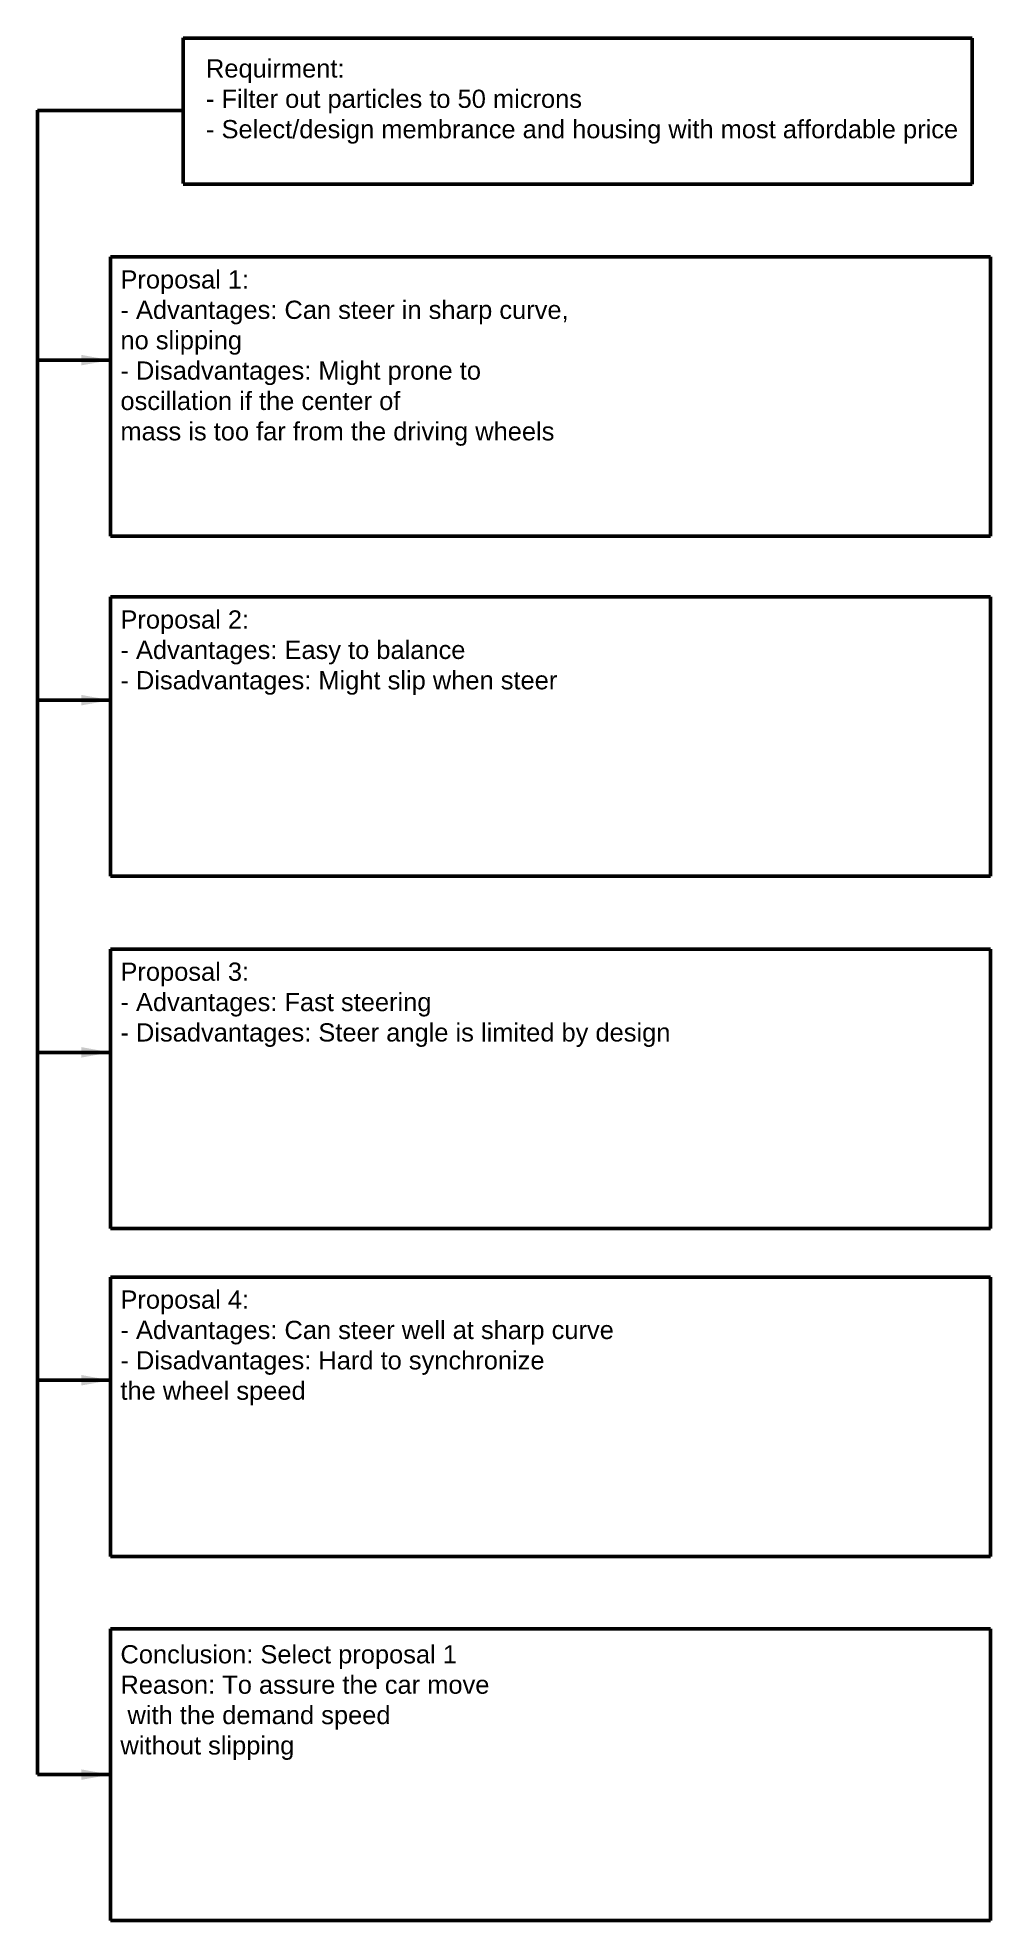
# Model space of a CAD drawing. Header units: millimetres. Extents: x 35 to 7261, y -526 to 3542.
# Drawn here: x 1590 to 1851, y 171 to 687 of the extents above; entities that cross this region are included whole.
import ezdxf

# ---------------------------------------------------------------- set-up
doc = ezdxf.new("R2010")
doc.units = ezdxf.units.MM
doc.layers.add('nét đậm', color=7, linetype='Continuous', lineweight=50)
doc.styles.get("Standard").update_dxf_attribs({"font": 'arial.ttf'})

msp = doc.modelspace()

# ---------------------------------------------------------------- texts
at = {"char_height": 5, "attachment_point": 1}
for s, width, heights, insert in [('Requirment:\\P- Filter out particles to 50 microns\\P- Select/design membrance and housing with most affordable price', 225.6304, [0], (1635.89, 681.38)), ('Proposal 1: \\P- Advantages: Can steer in sharp curve, \\Pno slipping\\P- Disadvantages: Might prone to \\Poscillation if the center of\\Pmass is too far from the driving wheels', 181.2192, [82.31], (1612.4, 623.46)), ('Proposal 2: \\P- Advantages: Easy to balance\\P- Disadvantages: Might slip when steer', 181.2192, [82.31], (1612.4, 530.12)), ('Proposal 3:\\P- Advantages: Fast steering\\P- Disadvantages: Steer angle is limited by design', 181.2192, [82.31], (1612.4, 433.46)), ('Proposal 4: \\P- Advantages: Can steer well at sharp curve\\P- Disadvantages: Hard to synchronize\\Pthe wheel speed', 181.2192, [82.31], (1612.4, 343.46)), ('Conclusion: Select proposal 1\\PReason: To assure the car move\\P with the demand speed\\Pwithout slipping', 181.2192, [82.31], (1612.4, 246.1))]:
    msp.add_mtext_dynamic_manual_height_columns(s, width=width, gutter_width=8.33, heights=heights, dxfattribs=dict(at, insert=insert))

# ---------------------------------------------------------------- linework, layer by layer
at = {"layer": 'nét đậm'}
for p, q in [((1629.67, 687.32), (1629.67, 647.32)), ((1846.29, 687.15), (1629.62, 687.15)), ((1846.29, 647.15), (1846.29, 687.15)), ((1589.67, 667.41), (1589.67, 210.57)), ((1629.67, 667.32), (1589.67, 667.32)), ((1629.62, 647.15), (1846.29, 647.15)), ((1851.26, 627.15), (1609.64, 627.15)), ((1609.64, 627.15), (1609.64, 550.48)), ((1851.26, 627.15), (1851.26, 550.48)), ((1589.67, 598.81), (1609.64, 598.81)), ((1609.64, 550.48), (1851.26, 550.48)), ((1851.26, 533.81), (1609.64, 533.81)), ((1609.64, 533.81), (1609.64, 457.15)), ((1851.26, 533.81), (1851.26, 457.15)), ((1589.67, 505.48), (1609.64, 505.48)), ((1609.64, 457.15), (1851.26, 457.15)), ((1851.26, 437.15), (1609.64, 437.15)), ((1609.64, 437.15), (1609.64, 360.48)), ((1851.26, 437.15), (1851.26, 360.48)), ((1589.67, 408.81), (1609.64, 408.81)), ((1609.64, 360.48), (1851.26, 360.48)), ((1851.26, 347.15), (1609.64, 347.15)), ((1609.64, 347.15), (1609.64, 270.48)), ((1851.26, 347.15), (1851.26, 270.48)), ((1589.67, 318.81), (1609.64, 318.81)), ((1609.64, 270.48), (1851.26, 270.48)), ((1851.26, 250.57), (1609.64, 250.57)), ((1609.64, 250.57), (1609.64, 170.57)), ((1851.26, 250.57), (1851.26, 170.57)), ((1589.67, 210.57), (1609.64, 210.57)), ((1609.64, 170.57), (1851.26, 170.57))]:
    msp.add_line(p, q, dxfattribs=at)
at = {"layer": 'nét đậm', "linetype": 'Continuous'}
for points in [[(1601.64, 597.37), (1601.64, 600.26), (1609.64, 598.81)], [(1601.64, 504.04), (1601.64, 506.93), (1609.64, 505.48)], [(1601.64, 407.37), (1601.64, 410.26), (1609.64, 408.81)], [(1601.64, 317.37), (1601.64, 320.26), (1609.64, 318.81)], [(1601.64, 209.13), (1601.64, 212.01), (1609.64, 210.57)]]:
    msp.add_trace(points, dxfattribs=at)

msp.set_redraw_order([(e.dxf.handle, doc.entitydb.next_handle()) for e in msp.query("TEXT MTEXT ATTDEF DIMENSION ARC_DIMENSION")])  # texts and dimensions are drawn at this point

doc.saveas('drawing.dxf')
